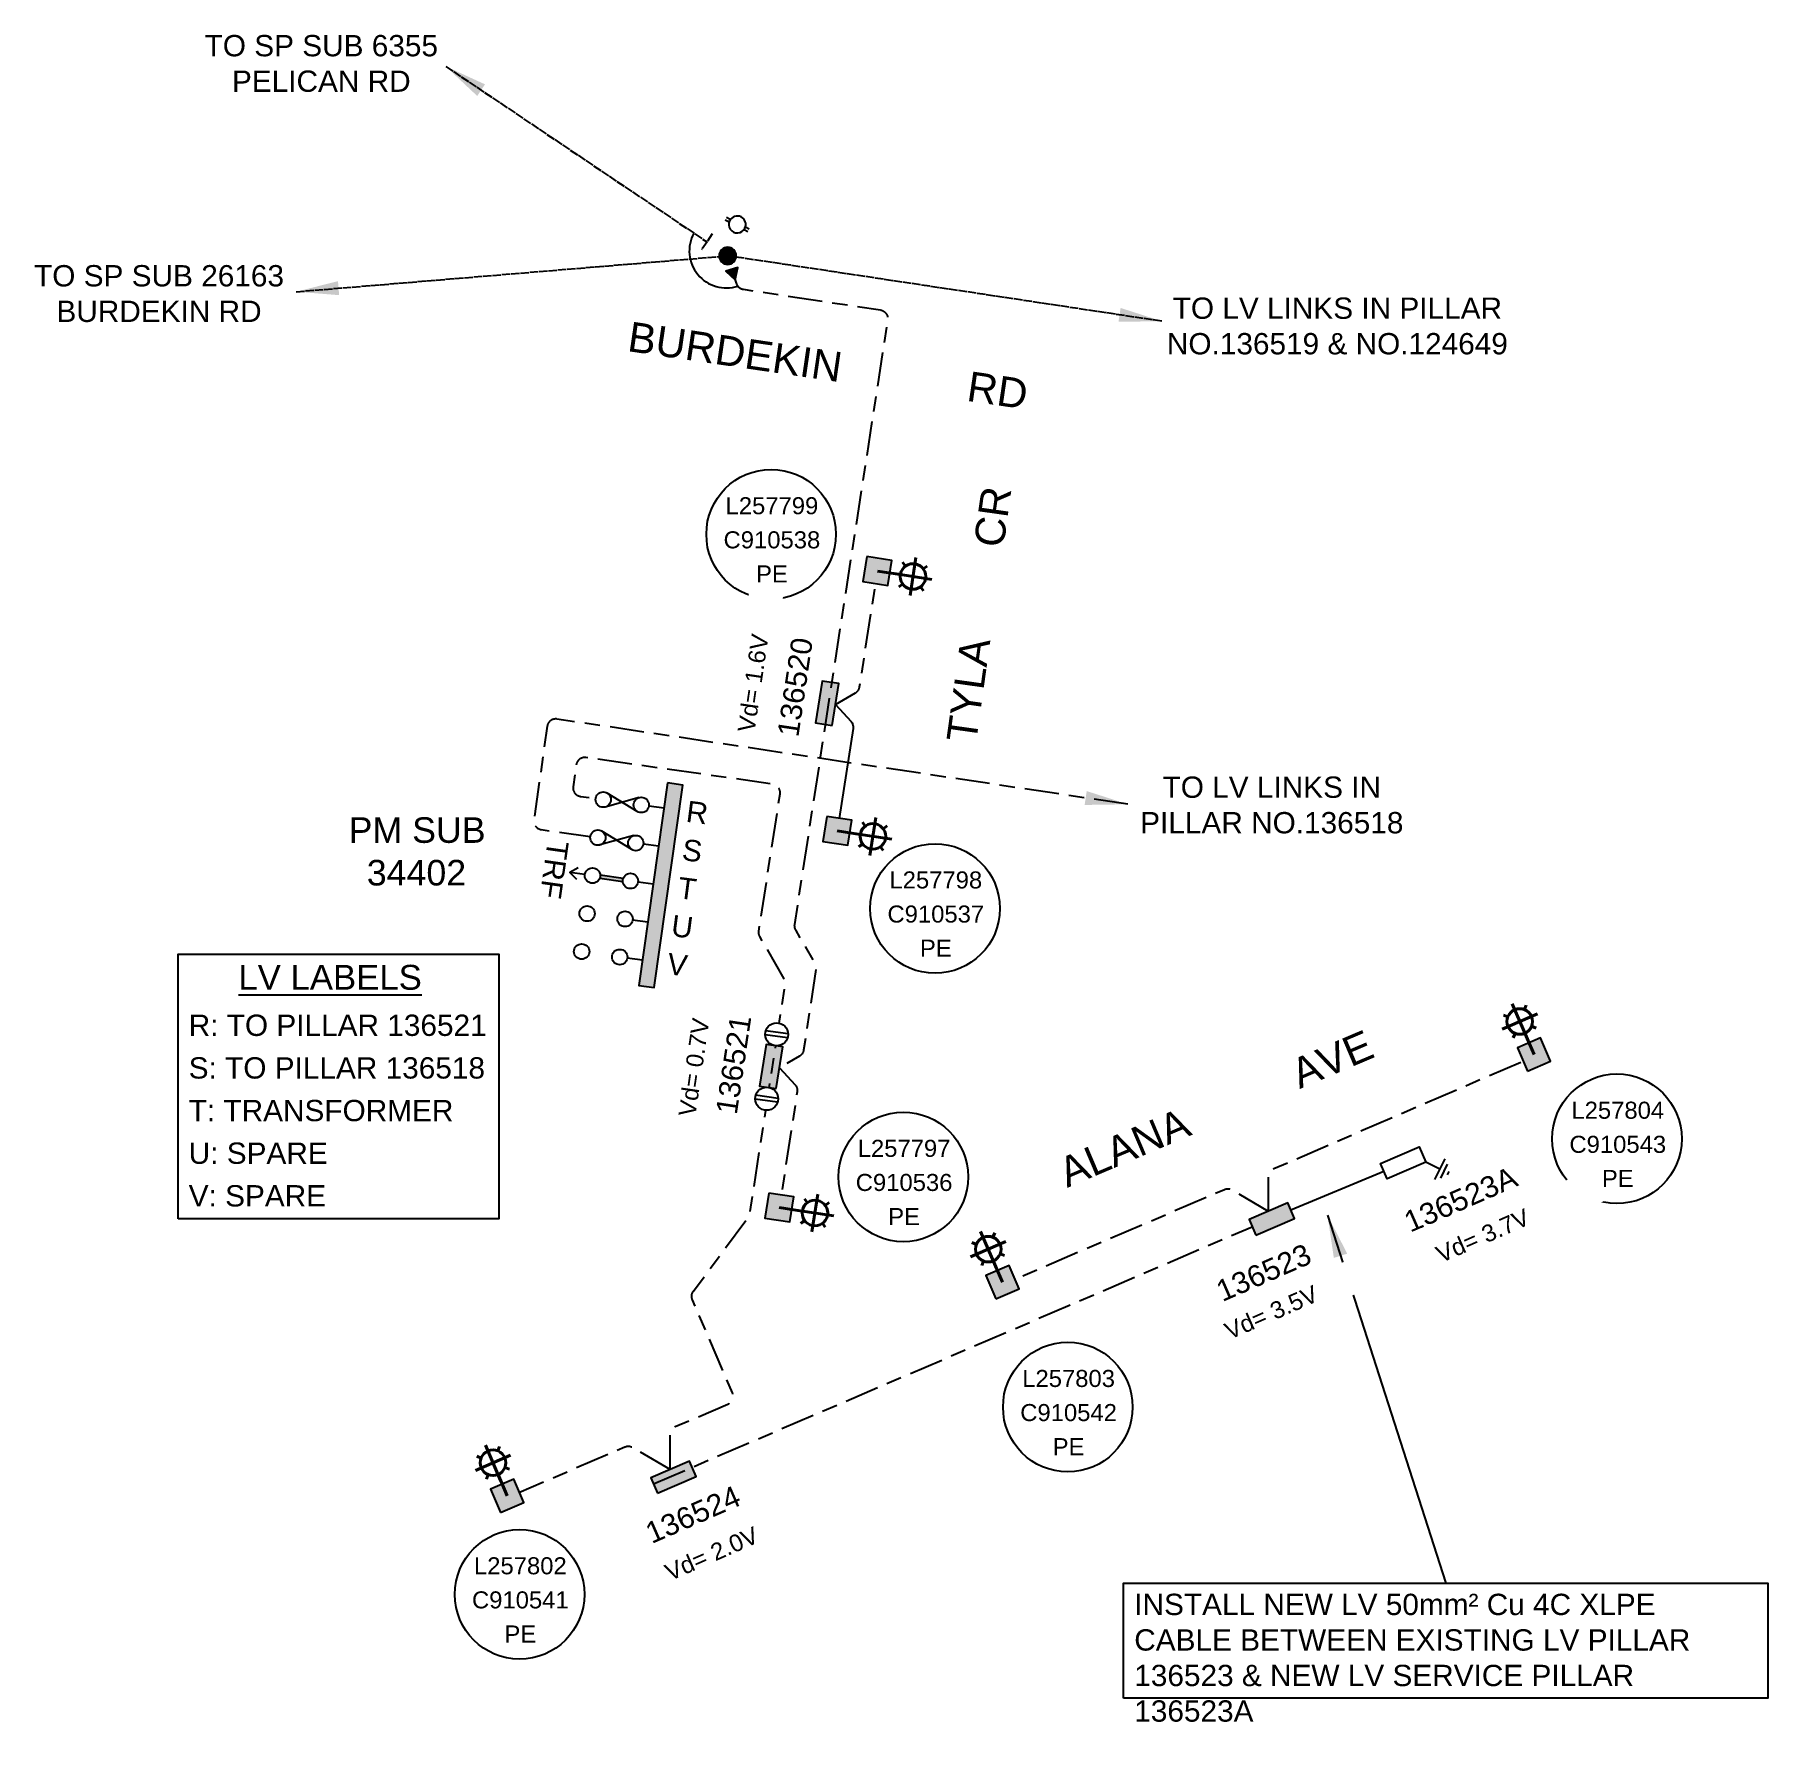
# Model space of a CAD drawing. Header units: metres. Extents: x 302094 to 304730, y 6265242 to 6268907.
# Drawn here: x 302862.3 to 303065.7, y 6265242.1 to 6265441.2 of the extents above; entities that cross this region are included whole.
import ezdxf
from ezdxf.enums import TextEntityAlignment as Align

# ---------------------------------------------------------------- set-up
doc = ezdxf.new("R2010")
doc.units = ezdxf.units.M
doc.linetypes.add('Cable Exist OH', pattern=[1, 1, 0])
doc.linetypes.add('Cable Exist UG', pattern=[8.2, 4, -1.2, 1.8, -1.2])
doc.layers.get('0').update_dxf_attribs({"color": 6})
for name, color, linetype in [('_User Miscellaneous1', 7, 'Continuous'), ('_User Miscellaneous3', 7, 'Continuous'), ('SupportsUG_SP_LV_NEW', 7, 'Continuous')]:
    doc.layers.add(name, color=color, linetype=linetype)
doc.styles.add('ARIAL', font='arial.ttf', dxfattribs={"height": 2})
doc.styles.add('COLUMN_LABEL', font='arial.ttf')
doc.styles.add('iecARIAL', font='arial.ttf', dxfattribs={"height": 2})
doc.styles.add('iecISOCP', font='isocp.shx')
doc.styles.add('POLE_LABEL', font='arial.ttf')
doc.styles.get("Standard").update_dxf_attribs({"font": 'arial.ttf'})
doc.linetypes.add('Cable New UG', pattern='A,7,-0.25,["x",Standard,S=2,R=0,X=0.2,Y=-0.8],-2.1', length=9.35)
doc.dimstyles.new('GISCAD Dim Style', dxfattribs={"dimtxt": 2.5, "dimasz": 3, "dimexe": 1.25, "dimexo": 0.625, "dimtad": 1, "dimtoh": 1, "dimdec": 1, "dimtxsty": 'ARIAL', "dimcen": 2.5, "dimadec": 0, "dimazin": 0, "dimtfac": 1, "dimtdec": 1, "dimtmove": 0, "dimatfit": 3, "dimfxl": 1.25, "dimarcsym": 0})
doc.dimstyles.new('Leader', dxfattribs={"dimtxt": 2.5, "dimasz": 2.5, "dimexe": 1.25, "dimexo": 0, "dimgap": -1.5, "dimtad": 0, "dimtih": 1, "dimtoh": 1, "dimdec": 1, "dimtxsty": 'iecISOCP', "dimcen": 2.5, "dimadec": 0, "dimazin": 0, "dimtfac": 1, "dimtdec": 1, "dimtmove": 0, "dimatfit": 3, "dimfxl": 1, "dimtolj": 1, "dimarcsym": 0})

msp = doc.modelspace()

# ---------------------------------------------------------------- texts
at = {"layer": '_User Miscellaneous1'}
msp.add_text('BURDEKIN           RD', height=3.5, rotation=351.6644, dxfattribs=at).set_placement((302931.69, 6265404.07))
at = {"layer": '_User Miscellaneous1', "lineweight": 25}
for s, rotation, p in [('TYLA        CR', 82.0506, (302972.68, 6265358.02)), ('ALANA          AVE', 23.0351, (302983.37, 6265305.9))]:
    msp.add_text(s, height=3.5, rotation=rotation, dxfattribs=at).set_placement(p)
at = {"layer": '_User Miscellaneous1', "lineweight": 25, "style": 'ARIAL'}
for s, rotation, p in [('R', 352.5599, (302939.99, 6265349.94)), ('TRF', 261.9246, (302923.23, 6265343.23)), ('S', 352.5599, (302939.41, 6265345.47)), ('T', 352.5599, (302938.82, 6265341.01)), ('U', 352.5599, (302938.24, 6265336.55)), ('V', 352.5599, (302937.66, 6265332.09))]:
    msp.add_text(s, height=2.5, rotation=rotation, dxfattribs=at).set_placement(p, align=Align.MIDDLE_CENTER)
at = {"layer": '_User Miscellaneous1', "lineweight": 25, "char_height": 2.5, "attachment_point": 2, "style": 'ARIAL'}
for s, width, insert in [('TO SP SUB 6355 PELICAN RD', 29.439, (302895.91, 6265441.13)), ('TO SP SUB 26163 BURDEKIN RD ', 46.0455, (302876.88, 6265414.14)), ('TO LV LINKS IN PILLAR NO.136519 & NO.124649 ', 45.4894, (303015.06, 6265410.34)), ('TO LV LINKS IN PILLAR NO.136518 \\P ', 33.1186, (303007.37, 6265354.16))]:
    msp.add_mtext_dynamic_manual_height_columns(s, width=width, gutter_width=17.5, heights=[19.25], dxfattribs=dict(at, insert=insert))
at = {"layer": '_User Miscellaneous1', "lineweight": 25, "char_height": 2, "attachment_point": 5, "line_spacing_factor": 1.2, "style": 'ARIAL'}
for s, insert in [('L257799\\PC910538\\PPE', (302948.75, 6265381.92)), ('L257798\\PC910537\\PPE', (302967.97, 6265338.03)), ('L257804\\PC910543\\PPE', (303047.94, 6265311.02)), ('L257797\\PC910536\\PPE', (302964.25, 6265306.55)), ('L257803\\PC910542\\PPE', (302983.54, 6265279.56)), ('L257802\\PC910541\\PPE', (302919.25, 6265257.59))]:
    msp.add_mtext(s, dxfattribs=dict(at, insert=insert))
at = {"layer": '_User Miscellaneous1', "lineweight": 25, "attachment_point": 1, "bg_fill": 2}
for s, insert, char_height, width in [('\\pi2.5107;PM SUB \\P\\pi4.643;34402 ', (302896.6, 6265349.38), 3, 20.5432), ('INSTALL NEW LV 50{\\fArial|b0|i0|c238|p34;mm² }Cu{\\fArial|b0|i0|c238|p34; }4{\\fArial|b0|i0|c238|p34;C XLPE} CABLE BETWEEN EXISTING LV PILLAR 136523 & NEW LV SERVICE PILLAR 136523A', (302991.24, 6265258.31), 2.5, 73.2232)]:
    msp.add_mtext(s, dxfattribs=dict(at, insert=insert, char_height=char_height, width=width))
at = {"layer": '_User Miscellaneous1', "lineweight": 25, "insert": (302880.36, 6265332.07), "char_height": 2.5, "width": 65.2839, "attachment_point": 1, "line_spacing_factor": 1.2}
msp.add_mtext('      {\\H1.1667x;\\LLV \\fArial|b0|i0|c204|p34;LABEL\\fArial|b0|i0|c0|p34;S\\fArial|b0|i0|c204|p34;\\P\\H0.85714x;\\lR: }TO PILLAR 136521\\PS{\\fArial|b0|i0|c204|p34;: }TO PILLAR 136518\\PT{\\fArial|b0|i0|c204|p34;: }TRANSFORMER\\PU{\\fArial|b0|i0|c204|p34;: }SPARE\\PV{\\fArial|b0|i0|c204|p34;: }SPARE', dxfattribs=at)

# ---------------------------------------------------------------- blocks, each defined once
blk = doc.blocks.new('*U68')
blk.add_hatch(color=256).paths.add_polyline_path([(-2.75, 1.4), (-2.42, -0.55), (2.46, 0.27), (2.13, 2.22)])
blk.add_lwpolyline([(-2.42, -0.55), (2.46, 0.27), (2.13, 2.22), (-2.75, 1.4)], close=True)
at = {"style": 'iecARIAL', "flags": 8}
blk.add_attdef('ASSET_NUM', (1.5, 3.5), '', height=2.5, dxfattribs=at)
for tag, p, flags in [('OWNED_BY', (0, -0.2), 9), ('STATE', (0, -0.4), 9), ('SUPPORT_TYPE', (0, -0.6), 9), ('STREETNAME', (0, -1.8), 9), ('SUBURB', (0, -2), 1), ('USAGE', (0, -0.8), 9), ('LEGEND', (0, -1), 9), ('LOCATION', (0, -1.2), 9), ('NOTES', (0, -1.4), 9), ('PARENT', (0, -1.6), 9)]:
    blk.add_attdef(tag, p, '', height=0.2, dxfattribs=dict(flags=flags))
blk = doc.blocks.new('COLUMN_EXT')
blk.add_hatch(color=256).paths.add_polyline_path([(-1.49, 1.48), (-1.49, -1.49), (1.48, -1.49), (1.48, 1.48)])
blk.add_lwpolyline([(-1.49, -1.49), (1.48, -1.49), (1.48, 1.48), (-1.49, 1.48)], close=True)
for tag, height, style, flags, p in [('ASSET_NUM', 2.5, 'COLUMN_LABEL', 8, (2, 2)), ('STRUCTURE_PLANT_NUMBER', 0.2, 'POLE_LABEL', 9, (1.81, 0.03)), ('STREET_CODE', 0.2, 'COLUMN_LABEL', 9, (1.81, -0.2))]:
    blk.add_attdef(tag, text='', height=height, dxfattribs=dict(style=style, flags=flags)).set_placement(p, align=Align.MIDDLE_LEFT)
at = {"flags": 9}
for tag, p in [('COLUMN_TYPE', (1.81, -0.4)), ('OWNED_BY', (1.81, -0.6)), ('STATE', (1.81, -0.8)), ('USAGE', (1.81, -1)), ('STREETNAME', (1.81, -1.6)), ('SUBURB', (1.81, -1.8)), ('LEGEND', (1.81, -1.2)), ('LOCATION', (1.81, -1.4)), ('NOTES', (1.81, -2))]:
    blk.add_attdef(tag, text='', height=0.2, dxfattribs=at).set_placement(p, align=Align.MIDDLE_LEFT)
at = {"flags": 1}
blk.add_attdef('Z', (1.81, -2.35), '', height=0.2, dxfattribs=at)
blk = doc.blocks.new('SL_LANTERN_EXT')
at = {"lineweight": 40}
for p, q in [((0, 1.97), (0, 6.47)), ((-2.25, 4.22), (2.25, 4.22)), ((-1.46, 5.68), (-1.06, 5.28)), ((1.46, 5.68), (1.06, 5.28)), ((-1.46, 2.76), (-1.06, 3.16)), ((0, 0), (0, 2.72)), ((1.46, 2.76), (1.06, 3.16))]:
    blk.add_line(p, q, dxfattribs=at)
blk.add_circle((0, 4.22), 1.5, dxfattribs=at)
at = {"style": 'iecARIAL', "flags": 8}
blk.add_attdef('ASSET_NUM', (1.5, 1.5), '', height=2.5, dxfattribs=at)
for tag, p, height, flags in [('OPERATING_VOLTAGE', (0.98, -1.65), 0.2, 9), ('ORIENTATION', (0.98, -1.85), 0.2, 9), ('OWNED_BY', (0.98, -2.05), 0.2, 9), ('CONSTRUCTED_VOLTAGE', (0.98, -0.65), 0.2, 9), ('CONTROL_TYPE', (0.98, -0.85), 0.2, 9), ('LANTERN_PURPOSE', (0.98, -1.05), 0.2, 9), ('LANTERN_TYPE', (0.98, -1.25), 0.2, 9), ('NO_PHASES', (0.98, -1.45), 0.2, 9), ('LNUMBER', (2.18, -3.25), 2.5, 8), ('STATE', (0.98, -2.25), 0.2, 9), ('USAGE', (0.98, -2.45), 0.2, 9), ('CEXIST', (0.98, -2.65), 0.2, 9), ('CNEW', (0.98, -2.85), 0.2, 9), ('CNUMBER', (0.98, -3.05), 0.2, 9), ('CREMOVE', (0.98, -3.25), 0.2, 9), ('CREPLACE', (0.98, -3.45), 0.2, 9), ('LKINGHEIGHT', (0.98, -3.65), 0.2, 9), ('LBRACKET', (0.98, -3.85), 0.2, 9), ('LBRACKETVOCAB', (0.98, -4.05), 0.2, 9), ('LCATEGORY', (0.98, -4.25), 0.2, 9), ('LCHARGE1', (0.98, -4.45), 0.2, 9), ('LCHARGE1PERCENT', (0.98, -4.65), 0.2, 9), ('LCHARGE2', (0.98, -4.85), 0.2, 9), ('LCHARGE2PERCENT', (0.98, -5.05), 0.2, 9), ('LCHARGE3', (0.98, -5.25), 0.2, 9), ('LCHARGE3PERCENT', (0.98, -5.45), 0.2, 9), ('LEXIST', (0.98, -5.65), 0.2, 9), ('LLAMP', (0.98, -5.85), 0.2, 9), ('LLAMPVOCAB', (0.98, -6.05), 0.2, 9), ('LMAST', (0.98, -6.25), 0.2, 9), ('LMASTVOCAB', (0.98, -6.45), 0.2, 9), ('LNEW', (0.98, -6.65), 0.2, 9), ('LANTNUMBER', (0.98, -6.85), 0.2, 9), ('LOUTREACH', (0.98, -7.25), 0.2, 9), ('LOUTREACHVOCAB', (0.98, -7.45), 0.2, 9), ('LRATECODE', (0.98, -7.65), 0.2, 9), ('LREMOVE', (0.98, -7.85), 0.2, 9), ('LREPLACE', (0.98, -8.05), 0.2, 9), ('LTYPE', (0.98, -8.25), 0.2, 9), ('STREETNAME', (0.98, -9.25), 0.2, 9), ('SUBURB', (0.98, -9.45), 0.2, 1), ('LTYPEVOCAB', (0.98, -8.45), 0.2, 9), ('LEGEND', (0.98, -8.65), 0.2, 9), ('LOCATION', (0.98, -8.85), 0.2, 9), ('NOTES', (0.98, -9.05), 0.2, 9)]:
    blk.add_attdef(tag, p, '', height=height, dxfattribs=dict(flags=flags))
blk = doc.blocks.new('*U73')
for p, q in [((1.06, 0.41), (0.58, 0.3)), ((1.14, 0.09), (0.65, -0.02)), ((2.98, 0.85), (3.46, 0.97)), ((3.05, 0.53), (3.54, 0.64))]:
    blk.add_line(p, q)
blk.add_lwpolyline([(1.09, 0.25, 1), (3.03, 0.7, 1)], format="xyb", close=True)
at = {"flags": 9}
for tag, p in [('ACTUAL_STATUS', (0, 0)), ('CONSTRUCTED_VOLTAGE', (0, -0.2)), ('OPERATING_VOLTAGE', (0, -0.6)), ('ORIENTATION', (0, -0.8)), ('OWNED_BY', (0, -1)), ('STATE', (0, -1.2)), ('SWITCH_TYPE', (0, -1.4)), ('NO_PHASES', (0, -0.4)), ('USAGE', (0, -1.6)), ('LEGEND', (0, -1.8)), ('NOTES', (0, -2))]:
    blk.add_attdef(tag, text='', height=0.2, dxfattribs=at).set_placement(p, align=Align.MIDDLE_LEFT)
at = {"flags": 1}
blk.add_attdef('Z', (0, 0), '', height=0.2, dxfattribs=at)
blk = doc.blocks.new('POLE_EXT')
blk.add_hatch(color=256).paths.add_polyline_path([(-1, 0, 1), (1, 0, 1)])
blk.add_lwpolyline([(-1, 0, 1), (1, 0, 1)], format="xyb", close=True)
for tag, height, flags, p in [('pNumber', 2.5, 8, (-17.84, 2.07)), ('OWNED_BY', 0.2, 9, (1.35, -0.4)), ('SPECIAL_USE', 0.2, 9, (1.35, -0.8)), ('STATE', 0.2, 9, (1.35, -1)), ('cLV', 0.2, 9, (1.35, -1.4)), ('hDepth', 0.2, 9, (1.35, -1.6)), ('hDia', 0.2, 9, (1.35, -1.8)), ('cHV', 0.2, 9, (1.35, -2)), ('PARENT', 0.2, 9, (1.35, -0.6)), ('USAGE', 0.2, 9, (1.35, -1.2)), ('cLinedev', 0.2, 9, (1.35, -3.4)), ('pExisting', 0.2, 9, (1.35, -3.8)), ('LBRACKET', 0.2, 9, (1.35, -2.2)), ('LExisting', 0.2, 9, (1.35, -2.4)), ('LANTNUMBER', 0.2, 9, (1.35, -2.6)), ('LOther', 0.2, 9, (1.35, -2.8)), ('LRemove', 0.2, 9, (1.35, -3)), ('LEGEND', 0.2, 9, (1.35, -3.2)), ('LOCATION', 0.2, 9, (1.35, -3.6)), ('PFNUMBER', 0.2, 9, (1.35, -4)), ('pFooting', 0.2, 9, (1.35, -4.4)), ('pNew', 0.2, 9, (1.35, -4.6)), ('pRelocate', 0.2, 9, (1.35, -5)), ('pRemove', 0.2, 9, (1.35, -5.2)), ('pReplace', 0.2, 9, (1.35, -5.4)), ('pStay', 0.2, 9, (1.35, -5.6)), ('pType', 0.2, 9, (1.35, -5.8)), ('cspan', 0.2, 9, (1.35, -6)), ('STREETNAME', 0.2, 9, (1.35, -6.2)), ('NEWPFNUMBER', 0.2, 9, (1.35, -4.2)), ('SUBURB', 0.2, 9, (1.35, -6.4)), ('OPERATED_BY', 0.2, 9, (1.36, -7.01)), ('NOTES', 0.2, 9, (1.35, -6.6)), ('MAINTAINED_BY', 0.2, 9, (1.36, -6.81))]:
    blk.add_attdef(tag, text='', height=height, dxfattribs=dict(flags=flags)).set_placement(p, align=Align.MIDDLE_LEFT)
at = {"style": 'POLE_LABEL'}
for tag, height, flags, p in [('ASSET_NUM', 2.5, 8, (2, 2)), ('STRUCTURE_PLANT_NUMBER', 0.2, 9, (1.35, 0.03)), ('STREET_CODE', 0.2, 9, (1.35, -0.2))]:
    blk.add_attdef(tag, text='', height=height, dxfattribs=dict(at, flags=flags)).set_placement(p, align=Align.MIDDLE_LEFT)
at = {"flags": 1}
blk.add_attdef('Z', (1.35, -7.33), '', height=0.2, dxfattribs=at)
blk = doc.blocks.new('UGOH_NEW')
blk.add_hatch(color=256).paths.add_polyline_path([(-0.75, 1.7), (0.75, 1.7), (0, 3)])
at = {"color": 1}
blk.add_lwpolyline([(-0.75, 1.7), (0.75, 1.7), (0, 3)], close=True, dxfattribs=at)
for tag, flags, p in [('CONSTRUCTED_VOLTAGE', 9, (1.5, 0)), ('ACTUAL_STATUS', 9, (1.5, -1.6)), ('OPERATING_VOLTAGE', 9, (1.5, -0.2)), ('ORIENTATION', 9, (1.5, -0.4)), ('STATE', 9, (1.5, -0.6)), ('OWNED_BY', 9, (1.5, -1)), ('OPERATED_BY', 9, (1.5, -1.2)), ('TYPE', 1, (1.5, -2)), ('USAGE', 9, (1.5, -0.8)), ('MAINTAINED_BY', 9, (1.5, -1.4)), ('NUMBER_OF_PHASES', 9, (1.5, -1.8))]:
    blk.add_attdef(tag, text='', height=0.2, dxfattribs=dict(flags=flags)).set_placement(p, align=Align.MIDDLE_LEFT)
blk = doc.blocks.new('*U76')
for tag, flags, p in [('ACTUAL_STATUS', 9, (1.5, 0)), ('CONSTRUCTED_VOLTAGE', 9, (1.5, -0.2)), ('OPERATING_VOLTAGE', 9, (1.5, -0.6)), ('ORIENTATION', 9, (1.5, -0.8)), ('STATE', 9, (1.5, -1)), ('SWITCH_TYPE', 9, (1.5, -1.2)), ('OWNED_BY', 9, (1.5, -1.8)), ('OPERATED_BY', 9, (1.5, -2)), ('NO_PHASES', 9, (1.5, -0.4)), ('USAGE', 9, (1.5, -1.4)), ('NOTES', 9, (1.5, -1.6)), ('MAINTAINED_BY', 9, (1.5, -2.2)), ('TYPE', 9, (1.5, -2.6)), ('Z', 1, (1.5, -2.8)), ('NUMBER_OF_PHASES', 9, (1.5, -2.4))]:
    blk.add_attdef(tag, text='', height=0.2, dxfattribs=dict(flags=flags)).set_placement(p, align=Align.MIDDLE_LEFT)
blk.add_wipeout([(-493.82, -40.12), (-494.01, -40.14), (-494.19, -40.17), (-494.37, -40.23), (-494.54, -40.31), (-494.7, -40.41), (-494.84, -40.54), (-494.97, -40.67), (-495.08, -40.83), (-495.17, -40.99), (-495.23, -41.17), (-495.28, -41.35), (-495.3, -41.53), (-495.3, -41.72), (-495.27, -41.91), (-495.22, -42.09), (-495.15, -42.26), (-495.06, -42.43), (-494.95, -42.58), (-494.82, -42.71), (-494.68, -42.83), (-494.52, -42.93), (-494.35, -43.01), (-494.17, -43.07), (-493.98, -43.1), (-493.8, -43.11), (-493.61, -43.1), (-493.42, -43.06), (-493.25, -43), (-493.08, -42.92), (-492.92, -42.82), (-492.78, -42.7), (-492.65, -42.56), (-492.54, -42.41), (-492.45, -42.24), (-492.38, -42.06), (-492.34, -41.88), (-492.32, -41.7), (-492.32, -41.51), (-492.34, -41.32), (-492.39, -41.14), (-492.46, -40.97), (-492.55, -40.8), (-492.67, -40.65), (-492.79, -40.52), (-492.94, -40.4), (-493.1, -40.3), (-493.27, -40.22), (-493.45, -40.17), (-493.63, -40.13)])
for p, q in [((-495.02, -42.5), (-492.95, -40.39)), ((-494.67, -42.85), (-492.59, -40.74))]:
    blk.add_line(p, q)
blk.add_circle((-493.81, -41.62), 1.5)
blk = doc.blocks.new('*U74')
blk.add_wipeout([(1.64, 3.53), (3.77, -0.94), (1.99, -1.79), (-0.15, 2.67)])
at = {"lineweight": -3}
blk.add_lwpolyline([(1.64, 3.53), (3.77, -0.94), (1.99, -1.79), (-0.15, 2.67)], close=True, dxfattribs=at)
for tag, height, flags, p in [('ASSET_NUM', 2.5, 8, (2, 4)), ('STREET_CODE', 0.2, 9, (1.5, 2)), ('OWNED_BY', 0.2, 9, (1.5, 1.8)), ('OPERATED_BY', 0.2, 9, (1.5, 1.6)), ('STATE', 0.2, 9, (1.5, 1.2)), ('SUPPORT_TYPE', 0.2, 9, (1.5, 1)), ('SUBURB', 0.2, 9, (1.5, 0.2)), ('STREETNAME', 0.2, 9, (1.5, 0)), ('MAINTAINED_BY', 0.2, 9, (1.5, 1.4)), ('USAGE', 0.2, 9, (1.5, 0.8)), ('LEGEND', 0.2, 9, (1.5, 0.6)), ('PARENT', 0.2, 9, (1.5, 0.4)), ('Z', 0.2, 1, (1.5, -0.6)), ('LOCATION', 0.2, 9, (1.5, -0.2)), ('NOTES', 0.2, 9, (1.5, -0.4))]:
    blk.add_attdef(tag, text='', height=height, dxfattribs=dict(flags=flags)).set_placement(p, align=Align.MIDDLE_LEFT)
blk = doc.blocks.new('Earth')
for p, q in [((0, -2.04), (0, 0)), ((-1.5, -2.04), (1.5, -2.04)), ((-1, -2.64), (1, -2.64)), ((-0.25, -3.24), (0.25, -3.24))]:
    blk.add_line(p, q)

# ---------------------------------------------------------------- hatches: boundary and pattern name
at = {"layer": '_User Miscellaneous1', "lineweight": 25}
h = msp.add_hatch(color=256, dxfattribs=at)
h.dxf.hatch_style = 1
h.paths.add_polyline_path([(302936.52, 6265353.4), (302933.15, 6265329.65), (302934.94, 6265329.4), (302938.31, 6265353.15)])
msp.add_hatch(color=256, dxfattribs=at).paths.add_polyline_path([(302931.26, 6265341.85, -0.101021), (302931.31, 6265342.21), (302928.61, 6265342.59, -0.101021), (302928.56, 6265342.24)])

# ---------------------------------------------------------------- linework, layer by layer
for p, q in [((302933.19, 6265351.68), (302929.21, 6265350.58)), ((302932.95, 6265350.05), (302929.44, 6265352.21)), ((302936.1, 6265350.44), (302934.32, 6265350.69)), ((302932.55, 6265347.23), (302928.58, 6265346.13)), ((302932.32, 6265345.59), (302928.81, 6265347.76)), ((302935.47, 6265345.98), (302933.69, 6265346.23)), ((302926.82, 6265342.66), (302925.04, 6265342.92)), ((302934.84, 6265341.53), (302933.05, 6265341.78)), ((302934.2, 6265337.07), (302932.42, 6265337.32)), ((302933.57, 6265332.62), (302931.79, 6265332.87)), ((302933.57, 6265332.62), (302931.79, 6265332.87))]:
    msp.add_line(p, q, dxfattribs=at)
msp.add_lwpolyline([(302939.6, 6265417.89, 0.679424), (302944.75, 6265411.67)], format="xyb", dxfattribs=at)
at = {"layer": '_User Miscellaneous1', "linetype": 'Cable Exist OH', "lineweight": 25}
msp.add_lwpolyline([(302941.76, 6265417.79), (302940.51, 6265415.93)], dxfattribs=at)
at = {"layer": '_User Miscellaneous1', "linetype": 'Cable Exist UG', "lineweight": 25, "flags": 128}
for points in [[(302944.05, 6265413.64), (302944.56, 6265412.01, 0.287202), (302945.37, 6265411.31), (302961.48, 6265408.88, -0.41501), (302962.32, 6265407.73), (302951.39, 6265336.81, 0.170761), (302951.51, 6265336.16), (302953.8, 6265332.19, -0.170761), (302953.92, 6265331.54), (302952.46, 6265322.06, -0.22737), (302951.97, 6265321.35), (302949.64, 6265320)], [(302956.21, 6265362.61), (302958.54, 6265363.96, 0.22737), (302959.03, 6265364.67), (302960.9, 6265376.79)], [(302923.53, 6265360.9, 0.414214), (302922.4, 6265360.05), (302920.84, 6265349.07, 0.414214), (302921.69, 6265347.94), (302927.45, 6265347.12)], [(302936.82, 6265272.9), (302936.82, 6265276.99, -0.299803), (302937.42, 6265277.91), (302943.6, 6265280.56, 0.414214), (302944.12, 6265281.87), (302939.43, 6265292.8, -0.26737), (302939.54, 6265293.79), (302946.12, 6265302.64), (302950.31, 6265329.8, 0.170761), (302950.18, 6265330.45), (302947.34, 6265335.38, -0.170761), (302947.22, 6265336.03), (302949.7, 6265352.13, 0.417726), (302948.85, 6265353.27), (302926.93, 6265356.38, 0.414214), (302925.8, 6265355.53), (302925.44, 6265352.96, 0.414214), (302926.29, 6265351.83), (302928.08, 6265351.57)], [(303006.99, 6265303.16), (303006.99, 6265307.26, -0.299803), (303007.59, 6265308.17), (303036.83, 6265320.79)], [(302949.64, 6265320), (302951.46, 6265318.01, -0.22737), (302951.71, 6265317.18), (302949.84, 6265305.07)], [(303006.99, 6265303.16), (303002.71, 6265305.64, 0.236594), (303001.81, 6265305.69), (302977.27, 6265295.18)], [(302936.82, 6265272.9), (302932.41, 6265275.44, 0.236594), (302931.51, 6265275.5), (302919.08, 6265270.16)]]:
    msp.add_lwpolyline(points, format="xyb", dxfattribs=at)
at = {"layer": '_User Miscellaneous1', "lineweight": 25, "flags": 128}
msp.add_lwpolyline([(302956.21, 6265362.61), (302958.03, 6265360.62, -0.22737), (302958.28, 6265359.8), (302956.65, 6265349.24)], format="xyb", dxfattribs=at)
at = {"layer": '_User Miscellaneous1', "lineweight": 25}
for points in [[(302936.52, 6265353.4), (302933.15, 6265329.65), (302934.94, 6265329.4), (302938.31, 6265353.15)], [(302879.11, 6265302.29), (302879.11, 6265333.32), (302916.74, 6265333.32), (302916.74, 6265302.29)]]:
    msp.add_lwpolyline(points, close=True, dxfattribs=at)
msp.add_lwpolyline([(302926.02, 6265343.46), (302925.04, 6265342.92), (302925.83, 6265342.12)], dxfattribs=at)
msp.add_lwpolyline([(302928.56, 6265342.24), (302931.26, 6265341.85, -0.101021), (302931.31, 6265342.21), (302928.61, 6265342.59, -0.101021)], format="xyb", close=True, dxfattribs=at)
at = {"layer": '_User Miscellaneous1', "linetype": 'Cable New UG', "lineweight": 25, "flags": 128}
msp.add_lwpolyline([(303009.62, 6265303.32), (303020.5, 6265307.88)], dxfattribs=at)
at = {"layer": '_User Miscellaneous1', "linetype": 'Cable Exist UG', "lineweight": 25, "flags": 128}
msp.add_lwpolyline([(302934.85, 6265271.2), (303005.07, 6265301.36)], dxfattribs=at)
at = {"layer": '_User Miscellaneous1', "lineweight": 25, "ltscale": 0.7}
for centre in [(302948.66, 6265382.57), (302967.88, 6265338.68), (303047.84, 6265311.67), (302964.16, 6265307.2), (302983.45, 6265280.21), (302919.16, 6265258.24)]:
    msp.add_circle(centre, 7.6, dxfattribs=at)
at = {"layer": '_User Miscellaneous1', "lineweight": 25}
for centre in [(302928.97, 6265351.45), (302933.43, 6265350.82), (302928.34, 6265346.99), (302932.79, 6265346.36), (302927.71, 6265342.54), (302932.16, 6265341.91), (302927.08, 6265338.08), (302931.53, 6265337.45), (302926.44, 6265333.63), (302930.9, 6265332.99)]:
    msp.add_circle(centre, 0.9, dxfattribs=at)

# ---------------------------------------------------------------- block references
for name, p, rotation in [('*U73', (302942.79, 6265419.84), 320.7555432005324), ('UGOH_NEW', (302946.26, 6265412.76), 77.2974456442367), ('COLUMN_EXT', (302961.12, 6265378.26), 261.2383668065945), ('SL_LANTERN_EXT', (302961.12, 6265378.26), 261.2391716009444), ('COLUMN_EXT', (302956.42, 6265347.78), 261.2383668065945), ('SL_LANTERN_EXT', (302956.42, 6265347.78), 261.2391716009444), ('SL_LANTERN_EXT', (303038.12, 6265321.55), 23.33217513967261), ('COLUMN_EXT', (303038.12, 6265321.55), 23.33137034532274), ('COLUMN_EXT', (302949.62, 6265303.61), 261.2383668065945), ('SL_LANTERN_EXT', (302949.62, 6265303.61), 261.2391716009444), ('SL_LANTERN_EXT', (302975.79, 6265294.85), 23.33217513967261), ('COLUMN_EXT', (302975.79, 6265294.85), 23.33137034532274), ('SL_LANTERN_EXT', (302917.72, 6265269.8), 23.33217513967261), ('COLUMN_EXT', (302917.72, 6265269.8), 23.33137034532274)]:
    msp.add_blockref(name, p, dxfattribs=dict(at, rotation=rotation))
msp.add_blockref('POLE_EXT', (302943.56, 6265415.23), dxfattribs=at)
ref = msp.add_blockref('*U68', (302956.07, 6265362.63), dxfattribs=dict(at, rotation=71.64792053131224))
ref.add_attrib('ASSET_NUM', '136520', dxfattribs={"layer": '0', "height": 2.5, "rotation": 81.5, "style": 'iecARIAL'}).set_placement((302952.33, 6265370.41), align=Align.MIDDLE_RIGHT)
ref = msp.add_blockref('*U68', (302949.5, 6265320.02), dxfattribs=dict(at, rotation=71.64792053131224))
ref.add_attrib('ASSET_NUM', '136521', dxfattribs={"layer": '0', "height": 2.5, "rotation": 81.5, "style": 'iecARIAL'}).set_placement((302945.11, 6265326.13), align=Align.MIDDLE_RIGHT)
at = {"layer": '_User Miscellaneous1', "lineweight": 25, "xscale": 0.8999999999999996, "yscale": 0.8999999999999996, "zscale": 0.8999999999999996, "rotation": 63.73864025663536}
msp.add_blockref('Earth', (303025.44, 6265308.92), dxfattribs=at)
at = {"layer": '_User Miscellaneous1', "lineweight": 25}
ref = msp.add_blockref('*U68', (303007.72, 6265301.48), dxfattribs=dict(at, rotation=13.742264117868))
ref.add_attrib('ASSET_NUM', '136523', dxfattribs={"layer": '0', "height": 2.5, "rotation": 23.5943, "style": 'iecARIAL'}).set_placement((303011.75, 6265298.32), align=Align.MIDDLE_RIGHT)
ref = msp.add_blockref('*U68', (302937.55, 6265271.21), dxfattribs=dict(at, rotation=13.742264117868))
ref.add_attrib('ASSET_NUM', '136524', dxfattribs={"layer": '0', "height": 2.5, "rotation": 23.5943, "style": 'iecARIAL'}).set_placement((302944.82, 6265269.94), align=Align.MIDDLE_RIGHT)

msp.set_redraw_order([(e.dxf.handle, doc.entitydb.next_handle()) for e in msp.query("TEXT MTEXT ATTDEF DIMENSION ARC_DIMENSION")])  # texts and dimensions are drawn at this point

# ---------------------------------------------------------------- leaders
at = {"layer": '_User Miscellaneous1', "linetype": 'Cable Exist OH', "lineweight": 25}
for points in [[(302910.5, 6265437.45), (302941.13, 6265416.86)], [(302892.95, 6265411.02), (302943.56, 6265415.23)], [(302994.46, 6265407.56), (302943.56, 6265415.23)]]:
    msp.add_leader(points, dimstyle='GISCAD Dim Style', override={"dimasz": 5, "dimtad": 0, "dimfxl": 0.18}, dxfattribs=at)
at = {"layer": '_User Miscellaneous1', "linetype": 'Cable Exist UG', "lineweight": 25}
msp.add_leader([(302990.49, 6265350.9), (302923.53, 6265360.9)], dimstyle='GISCAD Dim Style', override={"dimasz": 5, "dimtad": 0, "dimfxl": 0.18}, dxfattribs=at)

# ---------------------------------------------------------------- next in the draw order: linework, layer by layer
at = {"layer": '_User Miscellaneous1', "lineweight": 25}
msp.add_lwpolyline([(302989.99, 6265246.06), (302989.99, 6265259.56), (303065.53, 6265259.56), (303065.53, 6265246.06)], close=True, dxfattribs=at)

# ---------------------------------------------------------------- next in the draw order: block references
at = {"layer": '_User Miscellaneous1', "lineweight": 25, "xscale": 0.9000000000000001, "yscale": 0.9000000000000001, "zscale": 0.9000000000000001, "rotation": 126.8803602573025}
for p in [(302652.62, 6265656.93), (302651.45, 6265649.38)]:
    msp.add_blockref('*U76', p, dxfattribs=at)

# ---------------------------------------------------------------- next in the draw order: texts
at = {"layer": '_User Miscellaneous1', "lineweight": 25, "char_height": 2, "width": 24.8624, "attachment_point": 1, "style": 'ARIAL', "bg_fill": 2}
for s, insert, rotation in [('Vd= 1.6V', (302944.72, 6265359.53), 81.7), ('Vd= 0.7V', (302937.78, 6265314.47), 81.7), ('Vd= 2.0V', (302935.98, 6265261.6), 23.7)]:
    msp.add_mtext(s, dxfattribs=dict(at, insert=insert, rotation=rotation))

# ---------------------------------------------------------------- next in the draw order: leaders
at = {"layer": '_User Miscellaneous1', "lineweight": 25}
msp.add_leader([(303013.9, 6265302.71), (303027.76, 6265259.56)], dimstyle='Leader', override={"dimasz": 5, "dimgap": 0.625, "dimtad": 0}, dxfattribs=at)

# ---------------------------------------------------------------- next in the draw order: block references
at = {"layer": 'SupportsUG_SP_LV_NEW'}
ref = msp.add_blockref('*U74', (303021.98, 6265310.7), dxfattribs=dict(at, rotation=267.6117402783406))
ref.add_attrib('ASSET_NUM', '136523A', dxfattribs={"layer": '_User Miscellaneous3', "height": 2.5, "rotation": 23.631, "flags": 8}).set_placement((303023.1, 6265301.77), align=Align.MIDDLE_LEFT)

# ---------------------------------------------------------------- next in the draw order: texts
at = {"layer": '_User Miscellaneous1', "lineweight": 25, "insert": (303001.6, 6265289.9), "char_height": 2, "width": 24.8624, "attachment_point": 1, "rotation": 23.7, "style": 'ARIAL', "bg_fill": 2}
msp.add_mtext('Vd= 3.5V', dxfattribs=at)

# ---------------------------------------------------------------- next in the draw order: texts
at = {"layer": '_User Miscellaneous1', "lineweight": 25, "insert": (303026.4, 6265298.9), "char_height": 2, "width": 24.8624, "attachment_point": 1, "rotation": 23.7, "style": 'ARIAL', "bg_fill": 2}
msp.add_mtext('Vd= 3.7V', dxfattribs=at)

doc.saveas('drawing.dxf')
